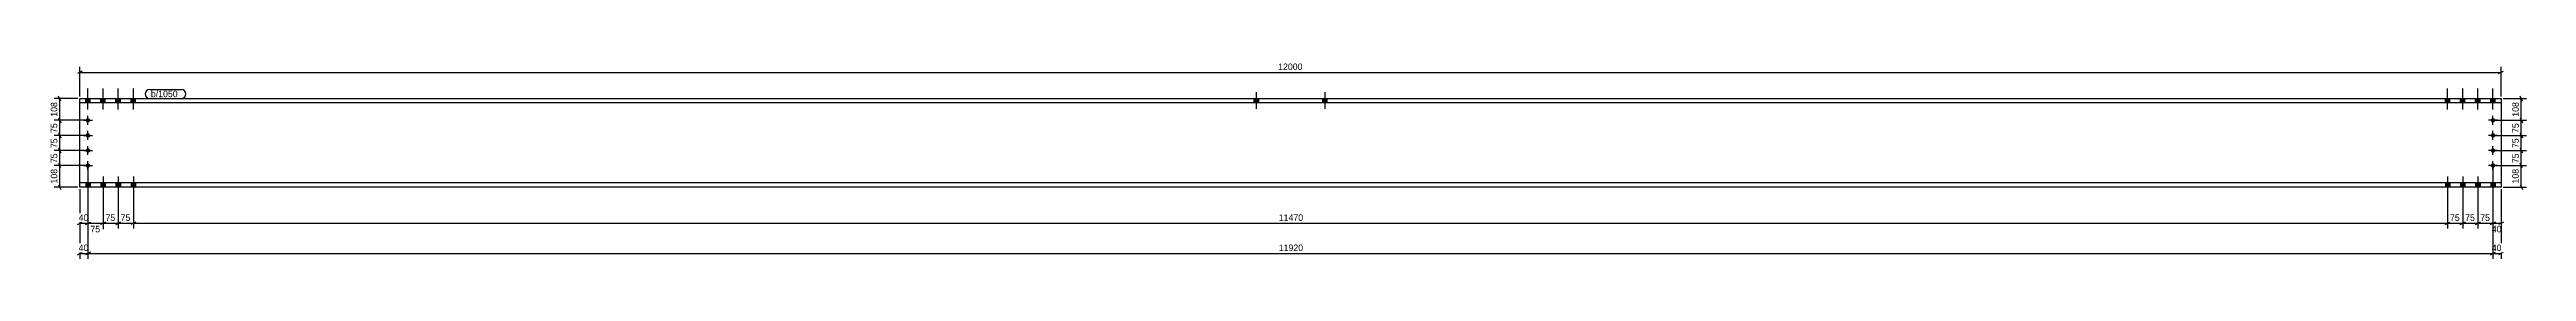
# Model space of a CAD drawing. Header units: millimetres. Extents: x 26 to 29686, y 27 to 1008.
# Drawn here: x 17410 to 29686, y 32 to 1008 of the extents above; entities that cross this region are included whole.
import ezdxf

# ---------------------------------------------------------------- set-up
doc = ezdxf.new("R2010")
doc.units = ezdxf.units.MM
doc.styles.add('Comic Sans MS', font='COMIC.TTF', dxfattribs={"height": 0.2})

msp = doc.modelspace()

# ---------------------------------------------------------------- hatches: boundary and pattern name
at = {"linetype": 'Continuous'}
for points in [[(17611, 828), (17589, 828), (17589, 807), (17611, 807)], [(17611, 828), (17589, 828), (17589, 807), (17611, 807)], [(17686, 828), (17664, 828), (17664, 807), (17686, 807)], [(17686, 828), (17664, 828), (17664, 807), (17686, 807)], [(17761, 828), (17739, 828), (17739, 807), (17761, 807)], [(17761, 828), (17739, 828), (17739, 807), (17761, 807)], [(17836, 828), (17814, 828), (17814, 807), (17836, 807)], [(17836, 828), (17814, 828), (17814, 807), (17836, 807)], [(23401, 828), (23379, 828), (23379, 807), (23401, 807)], [(23401, 828), (23379, 828), (23379, 807), (23401, 807)], [(23741, 828), (23719, 828), (23719, 807), (23741, 807)], [(23741, 828), (23719, 828), (23719, 807), (23741, 807)], [(29284, 807), (29306, 807), (29306, 828), (29284, 828)], [(29284, 807), (29306, 807), (29306, 828), (29284, 828)], [(29359, 807), (29381, 807), (29381, 828), (29359, 828)], [(29359, 807), (29381, 807), (29381, 828), (29359, 828)], [(29434, 807), (29456, 807), (29456, 828), (29434, 828)], [(29434, 807), (29456, 807), (29456, 828), (29434, 828)], [(29509, 807), (29531, 807), (29531, 828), (29509, 828)], [(29509, 807), (29531, 807), (29531, 828), (29509, 828)], [(17600, 731, -1), (17600, 709, -1)], [(17600, 656, -1), (17600, 634, -1)], [(29520, 709, -1), (29520, 731, -1)], [(29520, 634, -1), (29520, 656, -1)], [(17600, 581, -1), (17600, 559, -1)], [(17600, 506, -1), (17600, 484, -1)], [(29520, 559, -1), (29520, 581, -1)], [(29520, 484, -1), (29520, 506, -1)], [(17611, 409), (17589, 409), (17589, 388), (17611, 388)], [(17611, 409), (17589, 409), (17589, 388), (17611, 388)], [(17686, 409), (17664, 409), (17664, 388), (17686, 388)], [(17686, 409), (17664, 409), (17664, 388), (17686, 388)], [(17761, 409), (17739, 409), (17739, 388), (17761, 388)], [(17761, 409), (17739, 409), (17739, 388), (17761, 388)], [(17836, 409), (17814, 409), (17814, 388), (17836, 388)], [(17836, 409), (17814, 409), (17814, 388), (17836, 388)], [(29284, 388), (29306, 388), (29306, 409), (29284, 409)], [(29284, 388), (29306, 388), (29306, 409), (29284, 409)], [(29359, 388), (29381, 388), (29381, 409), (29359, 409)], [(29359, 388), (29381, 388), (29381, 409), (29359, 409)], [(29434, 388), (29456, 388), (29456, 409), (29434, 409)], [(29434, 388), (29456, 388), (29456, 409), (29434, 409)], [(29509, 388), (29531, 388), (29531, 409), (29509, 409)], [(29509, 388), (29531, 388), (29531, 409), (29509, 409)]]:
    msp.add_hatch(color=3, dxfattribs=at).paths.add_polyline_path(points)

# ---------------------------------------------------------------- linework, layer by layer
at = {"color": 8, "linetype": 'Continuous'}
for p, q in [((17560, 838), (17560, 986)), ((29560, 838), (29560, 986)), ((17572, 964), (17548, 952)), ((17560, 958), (29560, 958)), ((29548, 952), (29572, 964)), ((17550, 828), (17432, 828)), ((17466, 816), (17454, 840)), ((29570, 828), (29686, 828)), ((29666, 816), (29654, 840)), ((29660, 720), (29660, 828)), ((17590, 720), (17432, 720)), ((17590, 645), (17432, 645)), ((17454, 732), (17466, 708)), ((17466, 633), (17454, 657)), ((17460, 645), (17460, 720)), ((29530, 720), (29686, 720)), ((29530, 645), (29686, 645)), ((29654, 732), (29666, 708)), ((29666, 633), (29654, 657)), ((17590, 570), (17432, 570)), ((17590, 495), (17432, 495)), ((17466, 558), (17454, 582)), ((17466, 483), (17454, 507)), ((17460, 388), (17460, 495)), ((29530, 570), (29686, 570)), ((29530, 495), (29686, 495)), ((29666, 558), (29654, 582)), ((29666, 483), (29654, 507)), ((17550, 388), (17432, 388)), ((17454, 400), (17466, 376)), ((17560, 378), (17560, 32)), ((17600, 485), (17600, 32)), ((17600, 485), (17600, 179)), ((29520, 485), (29520, 179)), ((29560, 378), (29560, 179)), ((29570, 388), (29686, 388)), ((29654, 400), (29666, 376)), ((17675, 343), (17675, 182)), ((17750, 343), (17750, 182)), ((17825, 343), (17825, 182)), ((29295, 343), (29295, 182)), ((29370, 343), (29370, 182)), ((29445, 343), (29445, 182)), ((17588, 202), (17612, 214)), ((17663, 202), (17687, 214)), ((17738, 202), (17762, 214)), ((17750, 208), (17825, 208)), ((17837, 214), (17813, 202)), ((29283, 202), (29307, 214)), ((29358, 202), (29382, 214)), ((29508, 202), (29532, 214)), ((29520, 208), (29560, 208)), ((29572, 214), (29548, 202)), ((17548, 52), (17572, 64)), ((17560, 58), (17600, 58)), ((17612, 64), (17588, 52)), ((29508, 52), (29532, 64)), ((29520, 58), (29560, 58)), ((29572, 64), (29548, 52))]:
    msp.add_line(p, q, dxfattribs=at)
at = {"color": 3, "linetype": 'Continuous'}
for p, q in [((17600, 774), (17600, 878)), ((17600, 774), (17600, 878)), ((17675, 774), (17675, 878)), ((17675, 774), (17675, 878)), ((17750, 774), (17750, 878)), ((17750, 774), (17750, 878)), ((17825, 774), (17825, 878)), ((17825, 774), (17825, 878)), ((23390, 860), (23390, 777)), ((23390, 860), (23390, 777)), ((23730, 860), (23730, 777)), ((23730, 860), (23730, 777)), ((29295, 774), (29295, 878)), ((29295, 774), (29295, 878)), ((29370, 774), (29370, 878)), ((29370, 774), (29370, 878)), ((29445, 774), (29445, 878)), ((29445, 774), (29445, 878)), ((29520, 774), (29520, 878)), ((29520, 774), (29520, 878)), ((17589, 807), (17589, 828)), ((17589, 807), (17589, 828)), ((17600, 698), (17600, 742)), ((17611, 807), (17611, 828)), ((17611, 807), (17611, 828)), ((17664, 807), (17664, 828)), ((17664, 807), (17664, 828)), ((17686, 807), (17686, 828)), ((17686, 807), (17686, 828)), ((17739, 807), (17739, 828)), ((17739, 807), (17739, 828)), ((17761, 807), (17761, 828)), ((17761, 807), (17761, 828)), ((17814, 807), (17814, 828)), ((17814, 807), (17814, 828)), ((17836, 807), (17836, 828)), ((17836, 807), (17836, 828)), ((23379, 828), (23379, 807)), ((23379, 828), (23379, 807)), ((23401, 828), (23401, 807)), ((23401, 828), (23401, 807)), ((23719, 828), (23719, 807)), ((23719, 828), (23719, 807)), ((23741, 828), (23741, 807)), ((23741, 828), (23741, 807)), ((29284, 807), (29284, 828)), ((29284, 807), (29284, 828)), ((29306, 807), (29306, 828)), ((29306, 807), (29306, 828)), ((29359, 807), (29359, 828)), ((29359, 807), (29359, 828)), ((29381, 807), (29381, 828)), ((29381, 807), (29381, 828)), ((29434, 807), (29434, 828)), ((29434, 807), (29434, 828)), ((29456, 807), (29456, 828)), ((29456, 807), (29456, 828)), ((29509, 807), (29509, 828)), ((29509, 807), (29509, 828)), ((29520, 698), (29520, 742)), ((29531, 807), (29531, 828)), ((29531, 807), (29531, 828)), ((17578, 720), (17622, 720)), ((17578, 645), (17622, 645)), ((17600, 623), (17600, 667)), ((29542, 720), (29498, 720)), ((29542, 645), (29498, 645)), ((29520, 623), (29520, 667)), ((17578, 570), (17622, 570)), ((17578, 495), (17622, 495)), ((17600, 548), (17600, 592)), ((17600, 473), (17600, 517)), ((29542, 570), (29498, 570)), ((29542, 495), (29498, 495)), ((29520, 548), (29520, 592)), ((29520, 473), (29520, 517)), ((17589, 409), (17589, 388)), ((17589, 409), (17589, 388)), ((17600, 441), (17600, 338)), ((17600, 441), (17600, 338)), ((17611, 409), (17611, 388)), ((17611, 409), (17611, 388)), ((17664, 409), (17664, 388)), ((17664, 409), (17664, 388)), ((17675, 441), (17675, 338)), ((17675, 441), (17675, 338)), ((17686, 409), (17686, 388)), ((17686, 409), (17686, 388)), ((17739, 409), (17739, 388)), ((17739, 409), (17739, 388)), ((17750, 441), (17750, 338)), ((17750, 441), (17750, 338)), ((17761, 409), (17761, 388)), ((17761, 409), (17761, 388)), ((17814, 409), (17814, 388)), ((17814, 409), (17814, 388)), ((17825, 441), (17825, 338)), ((17825, 441), (17825, 338)), ((17836, 409), (17836, 388)), ((17836, 409), (17836, 388)), ((29284, 409), (29284, 388)), ((29284, 409), (29284, 388)), ((29295, 441), (29295, 338)), ((29295, 441), (29295, 338)), ((29306, 409), (29306, 388)), ((29306, 409), (29306, 388)), ((29359, 409), (29359, 388)), ((29359, 409), (29359, 388)), ((29370, 441), (29370, 338)), ((29370, 441), (29370, 338)), ((29381, 409), (29381, 388)), ((29381, 409), (29381, 388)), ((29434, 409), (29434, 388)), ((29434, 409), (29434, 388)), ((29445, 441), (29445, 338)), ((29445, 441), (29445, 338)), ((29456, 409), (29456, 388)), ((29456, 409), (29456, 388)), ((29509, 409), (29509, 388)), ((29509, 409), (29509, 388)), ((29520, 441), (29520, 338)), ((29520, 441), (29520, 338)), ((29531, 409), (29531, 388)), ((29531, 409), (29531, 388))]:
    msp.add_line(p, q, dxfattribs=at)
at = {"color": 7, "linetype": 'Continuous'}
for p, q in [((17560, 388), (17560, 828)), ((17560, 828), (29560, 828)), ((29560, 807), (17560, 807)), ((29560, 828), (29560, 388)), ((29560, 409), (17560, 409)), ((29560, 388), (17560, 388))]:
    msp.add_line(p, q, dxfattribs=at)

# ---------------------------------------------------------------- next in the draw order: wipeouts: each hides what was drawn before it
at = {"color": 0}
for points in [[(23629, 964), (23629, 1008), (23492, 1008), (23492, 964)], [(18057, 835), (18057, 867), (17912, 867), (17912, 835)], [(29654, 816), (29610, 816), (29610, 732), (29654, 732)], [(17454, 715), (17410, 715), (17410, 650), (17454, 650)], [(17454, 483), (17410, 483), (17410, 399), (17454, 399)], [(17820, 214), (17820, 258), (17755, 258), (17755, 214)], [(29573, 157), (29573, 202), (29508, 202), (29508, 157)], [(17613, 64), (17613, 108), (17548, 108), (17548, 64)]]:
    msp.add_wipeout(points, dxfattribs=at)

# ---------------------------------------------------------------- next in the draw order: linework, layer by layer
at = {"color": 8, "linetype": 'Continuous'}
for p, q in [((17460, 720), (17460, 828)), ((17590, 720), (17432, 720)), ((17590, 645), (17432, 645)), ((17454, 732), (17466, 708)), ((17454, 657), (17466, 633)), ((17460, 570), (17460, 645)), ((29530, 720), (29686, 720)), ((29654, 732), (29666, 708)), ((29660, 645), (29660, 720)), ((17590, 495), (17432, 495)), ((17466, 483), (17454, 507)), ((29520, 485), (29520, 182)), ((17750, 343), (17750, 182)), ((17825, 343), (17825, 182)), ((17675, 208), (17750, 208)), ((17762, 214), (17738, 202)), ((17837, 214), (17813, 202)), ((29433, 202), (29457, 214)), ((29445, 208), (29520, 208)), ((29532, 214), (29508, 202)), ((17612, 64), (17588, 52))]:
    msp.add_line(p, q, dxfattribs=at)

# ---------------------------------------------------------------- next in the draw order: texts
at = {"color": 3, "style": 'Comic Sans MS'}
for s, p in [('12000', (23499, 970)), ('75', (17762, 220)), ('40', (29514, 163)), ('40', (17554, 70))]:
    msp.add_text(s, height=32.4, dxfattribs=at).set_placement(p)
for s, p in [('108', (29648, 738)), ('75', (17448, 657)), ('108', (17448, 406))]:
    msp.add_text(s, height=32.4, rotation=90.0002, dxfattribs=at).set_placement(p)

# ---------------------------------------------------------------- next in the draw order: wipeouts: each hides what was drawn before it
at = {"color": 0}
msp.add_wipeout([(18057, 835), (18057, 867), (17912, 867), (17912, 835)], dxfattribs=at)

# ---------------------------------------------------------------- next in the draw order: linework, layer by layer
at = {"color": 7, "linetype": 'Continuous'}
for p, q in [((17906, 873), (18063, 873)), ((17906, 829), (18063, 829))]:
    msp.add_line(p, q, dxfattribs=at)
for centre, start, end in [((17906, 851), 90, 270), ((18063, 851), 270, 90)]:
    msp.add_arc(centre, 22, start, end, dxfattribs=at)

# ---------------------------------------------------------------- next in the draw order: texts
at = {"color": 3, "style": 'Comic Sans MS'}
msp.add_text('b/1050', height=32.4, dxfattribs=at).set_placement((17912, 835))

# ---------------------------------------------------------------- next in the draw order: wipeouts: each hides what was drawn before it
at = {"color": 0}
for points in [[(17454, 816), (17410, 816), (17410, 732), (17454, 732)], [(17454, 640), (17410, 640), (17410, 575), (17454, 575)], [(29654, 715), (29610, 715), (29610, 650), (29654, 650)], [(17745, 214), (17745, 258), (17680, 258), (17680, 214)], [(29515, 214), (29515, 258), (29450, 258), (29450, 214)]]:
    msp.add_wipeout(points, dxfattribs=at)

# ---------------------------------------------------------------- next in the draw order: linework, layer by layer
at = {"color": 8, "linetype": 'Continuous'}
for p, q in [((29530, 645), (29686, 645)), ((29654, 657), (29666, 633)), ((29660, 570), (29660, 645)), ((17590, 570), (17432, 570)), ((17454, 582), (17466, 558)), ((17460, 495), (17460, 570)), ((29520, 485), (29520, 32)), ((29560, 378), (29560, 32)), ((17675, 343), (17675, 179)), ((29445, 343), (29445, 182)), ((17600, 208), (17675, 208)), ((17687, 214), (17663, 202)), ((29370, 208), (29445, 208)), ((29457, 214), (29433, 202))]:
    msp.add_line(p, q, dxfattribs=at)

# ---------------------------------------------------------------- next in the draw order: texts
at = {"color": 3, "style": 'Comic Sans MS'}
for s, p in [('108', (17448, 738)), ('75', (17448, 582)), ('75', (29648, 657))]:
    msp.add_text(s, height=32.4, rotation=90.0002, dxfattribs=at).set_placement(p)
for p in [(17687, 220), (29457, 220)]:
    msp.add_text('75', height=32.4, dxfattribs=at).set_placement(p)

# ---------------------------------------------------------------- next in the draw order: wipeouts: each hides what was drawn before it
at = {"color": 0}
for points in [[(29654, 640), (29610, 640), (29610, 575), (29654, 575)], [(17454, 565), (17410, 565), (17410, 500), (17454, 500)], [(29440, 214), (29440, 258), (29375, 258), (29375, 214)], [(17670, 157), (17670, 202), (17605, 202), (17605, 157)], [(29573, 64), (29573, 108), (29508, 108), (29508, 64)]]:
    msp.add_wipeout(points, dxfattribs=at)

# ---------------------------------------------------------------- next in the draw order: linework, layer by layer
at = {"color": 8, "linetype": 'Continuous'}
for p, q in [((29530, 570), (29686, 570)), ((29654, 582), (29666, 558)), ((29660, 495), (29660, 570)), ((17560, 378), (17560, 182)), ((17600, 485), (17600, 182)), ((29520, 485), (29520, 32)), ((29370, 343), (29370, 182)), ((17548, 202), (17572, 214)), ((17560, 208), (17600, 208)), ((17612, 214), (17588, 202)), ((29295, 208), (29370, 208)), ((29382, 214), (29358, 202)), ((17600, 58), (29520, 58)), ((29508, 52), (29532, 64))]:
    msp.add_line(p, q, dxfattribs=at)

# ---------------------------------------------------------------- next in the draw order: texts
at = {"color": 3, "style": 'Comic Sans MS'}
for p in [(29648, 582), (17448, 507)]:
    msp.add_text('75', height=32.4, rotation=90.0002, dxfattribs=at).set_placement(p)
for s, p in [('75', (29382, 220)), ('75', (17612, 163)), ('40', (29514, 70))]:
    msp.add_text(s, height=32.4, dxfattribs=at).set_placement(p)

# ---------------------------------------------------------------- next in the draw order: wipeouts: each hides what was drawn before it
at = {"color": 0}
for points in [[(29654, 565), (29610, 565), (29610, 500), (29654, 500)], [(17613, 214), (17613, 258), (17548, 258), (17548, 214)], [(29365, 214), (29365, 258), (29300, 258), (29300, 214)], [(23625, 64), (23625, 108), (23496, 108), (23496, 64)]]:
    msp.add_wipeout(points, dxfattribs=at)

# ---------------------------------------------------------------- next in the draw order: linework, layer by layer
at = {"color": 8, "linetype": 'Continuous'}
for p, q in [((29530, 495), (29686, 495)), ((29666, 483), (29654, 507)), ((29660, 388), (29660, 495)), ((17600, 485), (17600, 32)), ((29295, 343), (29295, 182)), ((17825, 208), (29295, 208)), ((29283, 202), (29307, 214))]:
    msp.add_line(p, q, dxfattribs=at)

# ---------------------------------------------------------------- next in the draw order: texts
at = {"color": 3, "style": 'Comic Sans MS'}
msp.add_text('75', height=32.4, rotation=90.0002, dxfattribs=at).set_placement((29648, 507))
for s, p in [('40', (17554, 220)), ('75', (29307, 220)), ('11920', (23502, 70))]:
    msp.add_text(s, height=32.4, dxfattribs=at).set_placement(p)

# ---------------------------------------------------------------- next in the draw order: wipeouts: each hides what was drawn before it
at = {"color": 0}
for points in [[(29654, 483), (29610, 483), (29610, 399), (29654, 399)], [(23625, 214), (23625, 258), (23496, 258), (23496, 214)]]:
    msp.add_wipeout(points, dxfattribs=at)

# ---------------------------------------------------------------- next in the draw order: texts
at = {"color": 3, "style": 'Comic Sans MS'}
msp.add_text('108', height=32.4, rotation=90.0002, dxfattribs=at).set_placement((29648, 406))
msp.add_text('11470', height=32.4, dxfattribs=at).set_placement((23502, 220))

doc.saveas('drawing.dxf')
